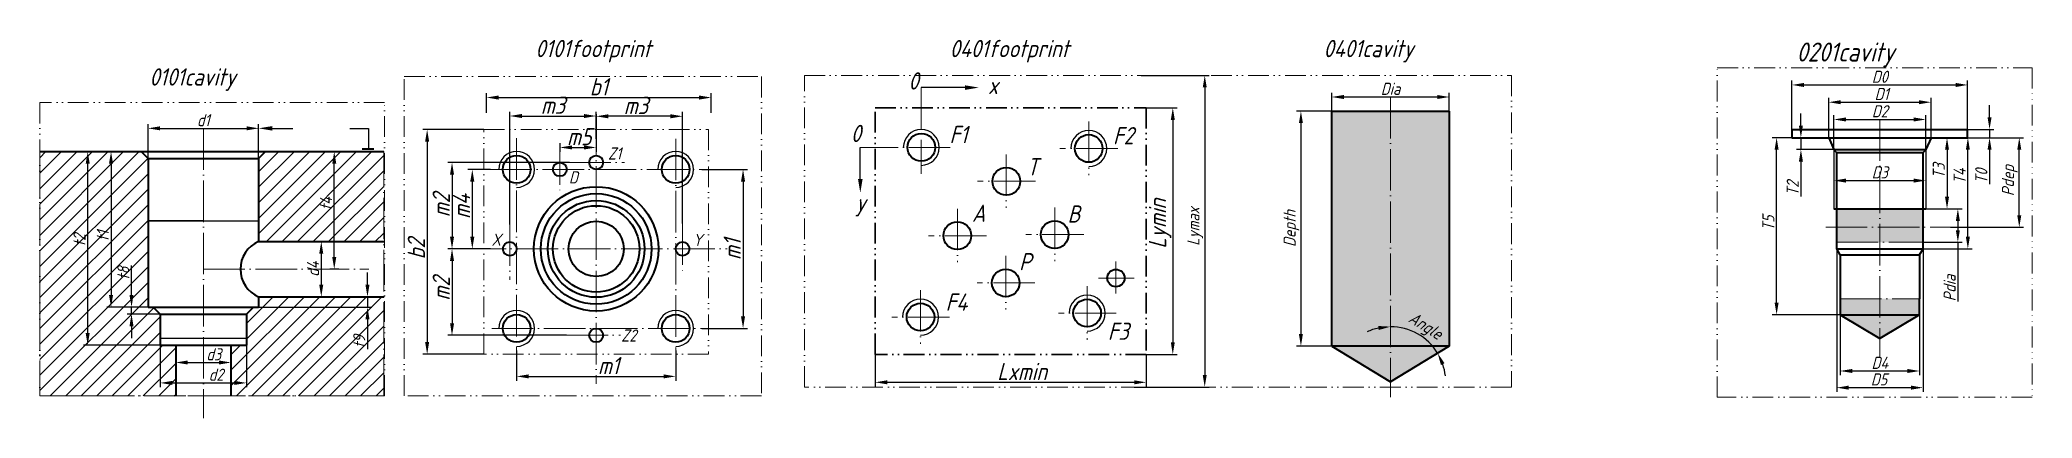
# Model space of a CAD drawing. Header units: millimetres. Extents: x -250 to 15572, y -1077 to 1720.
# Drawn here: x 7643 to 8220, y 1610 to 1720 of the extents above; entities that cross this region are included whole.
import ezdxf
from ezdxf import colors
from ezdxf.entities.mleader import LeaderData, LeaderLine
from ezdxf.math import Vec2, Vec3

# ---------------------------------------------------------------- set-up
doc = ezdxf.new("R2010")
doc.units = ezdxf.units.MM
doc.header["$LTSCALE"] = 0.5
doc.header["$PDSIZE"] = 500
doc.linetypes.add('ACAD_ISO04W100', pattern=[30, 24, -3, 0, -3])
doc.linetypes.add('ACAD_ISO12W100', pattern=[21, 12, -3, 0, -3, 0, -3])
doc.layers.get('0').update_dxf_attribs({"lineweight": 40})
for name, color, linetype, lineweight in [('L螺纹线', 3, 'Continuous', 30), ('双点划线', 7, 'ACAD_ISO12W100', 9), ('注释', 7, 'Continuous', 25), ('注释线', 6, 'Continuous', 25), ('点画线', 7, 'ACAD_ISO04W100', 20), ('粗双点画线', 7, 'ACAD_ISO12W100', 35), ('细实线', 1, 'Continuous', 25)]:
    doc.layers.add(name, color=color, linetype=linetype, lineweight=lineweight)
doc.layers.add('阴影线', color=7, linetype='Continuous')
doc.styles.get("Standard").update_dxf_attribs({"font": 'gbeitc.shx', "height": 3.5, "bigfont": 'gbcbig.shx'})
doc.dimstyles.new('tongji', dxfattribs={"dimtxt": 3.5, "dimasz": 3.5, "dimexe": 1.25, "dimexo": 0, "dimtad": 1, "dimdec": 0, "dimlfac": 2.5, "dimdsep": 46, "dimtxsty": 'Standard', "dimcen": 2.5, "dimazin": 0, "dimtfac": 1, "dimtdec": 0, "dimtmove": 0, "dimatfit": 3, "dimldrblk": 'DOTSMALL', "dimfxl": 1, "dimarcsym": 0})

msp = doc.modelspace()

# ---------------------------------------------------------------- texts
at = {"layer": '注释', "attachment_point": 1}
for s, width, gutter_width, heights, insert, char_height in [('0', 5.3173, 25, [0], (7894.66, 1710.38), 5), ('x', 5.3173, 25, [0], (7917.66, 1709.06), 5), ('0', 5.3173, 25, [0], (7877.99, 1695.18), 5), ('F1', 7.5909, 25, [5], (7906.53, 1694.87), 5), ('F2', 7.5909, 25, [5], (7953.82, 1694.53), 5), ('Z1', 3.3188, 17.5, [0], (7807.72, 1688.63), 3.5), ('T', 7.5909, 25, [5], (7928.84, 1685.52), 5), ('D', 3.3188, 17.5, [0], (7796.42, 1681.72), 3.5), ('y', 5.3173, 25, [0], (7879.42, 1675.19), 5), ('A', 7.5909, 25, [5], (7913.02, 1672.1), 5), ('B', 7.5909, 25, [5], (7940.67, 1671.87), 5), ('X', 3.3188, 17.5, [0], (7774.05, 1663.71), 3.5), ('Y', 3.3188, 17.5, [0], (7832.29, 1663.61), 3.5), ('P', 7.5909, 25, [5], (7926.65, 1658.08), 5), ('F4', 7.5909, 25, [5], (7905.4, 1646.39), 5), ('F3', 7.5909, 25, [5], (7952.32, 1637.96), 5), ('Z2', 3.3188, 17.5, [0], (7811.55, 1635.97), 3.5)]:
    msp.add_mtext_dynamic_manual_height_columns(s, width=width, gutter_width=gutter_width, heights=heights, dxfattribs=dict(at, insert=insert, char_height=char_height))
at = {"layer": '点画线', "attachment_point": 1}
for s, insert, char_height in [('0101footprint', (7786.73, 1719.74), 5), ('0401footprint', (7906.6, 1719.74), 5), ('0401cavity', (8014.73, 1719.74), 5), ('0201cavity', (8151.57, 1718.99), 5.5), ('0101cavity', (7675.09, 1711.52), 5)]:
    msp.add_mtext_dynamic_manual_height_columns(s, width=37.3758, gutter_width=25, heights=[0], dxfattribs=dict(at, insert=insert, char_height=char_height))

# ---------------------------------------------------------------- blocks, each defined once
blk = doc.blocks.new('*D65')
at = {"layer": 'Defpoints', "color": 0, "transparency": 16777216}
for p in [(7706.67, 1694.16), (7674.67, 1685.42), (7706.67, 1685.42)]:
    blk.add_point(p, dxfattribs=at)
at = {"layer": '细实线', "color": 0, "lineweight": -2, "transparency": 16777216}
for p, q in [((7674.67, 1685.42), (7674.67, 1695.41)), ((7706.67, 1685.42), (7706.67, 1695.41)), ((7678.17, 1694.16), (7703.17, 1694.16))]:
    blk.add_line(p, q, dxfattribs=at)
at = {"layer": '细实线', "color": 0, "transparency": 16777216}
for points in [[(7678.17, 1694.74), (7678.17, 1693.57), (7674.67, 1694.16)], [(7703.17, 1694.74), (7703.17, 1693.57), (7706.67, 1694.16)]]:
    blk.add_solid(points, dxfattribs=at)
at = {"layer": '细实线', "color": 0, "transparency": 16777216, "insert": (7690.67, 1696.53), "char_height": 3.5, "attachment_point": 5}
blk.add_mtext('d1', dxfattribs=at)
blk = doc.blocks.new('_DotSmall')
at = {"color": 0, "linetype": 'ByBlock', "const_width": 0.5}
blk.add_lwpolyline([(-0.0625, 0, 1), (0.0625, 0, 1)], format="xyb", close=True, dxfattribs=at)
blk = doc.blocks.new('*D66')
at = {"layer": 'Defpoints', "color": 0, "transparency": 16777216}
for p in [(7698.67, 1626.41), (7682.67, 1624.1), (7698.67, 1624.1)]:
    blk.add_point(p, dxfattribs=at)
at = {"layer": '细实线', "color": 0, "lineweight": -2, "transparency": 16777216}
for p, q in [((7682.67, 1624.1), (7682.67, 1627.66)), ((7686.17, 1626.41), (7695.17, 1626.41)), ((7698.67, 1624.1), (7698.67, 1627.66))]:
    blk.add_line(p, q, dxfattribs=at)
at = {"layer": '细实线', "color": 0, "transparency": 16777216}
for points in [[(7686.17, 1627), (7686.17, 1625.83), (7682.67, 1626.41)], [(7695.17, 1627), (7695.17, 1625.83), (7698.67, 1626.41)]]:
    blk.add_solid(points, dxfattribs=at)
at = {"layer": '细实线', "color": 0, "transparency": 16777216, "insert": (7693.69, 1628.79), "char_height": 3.5, "attachment_point": 5}
blk.add_mtext('d3', dxfattribs=at)
blk = doc.blocks.new('*D67')
at = {"layer": 'Defpoints', "color": 0, "transparency": 16777216}
for p in [(7678.17, 1635.92), (7703.17, 1635.92), (7703.17, 1620.51)]:
    blk.add_point(p, dxfattribs=at)
at = {"layer": '细实线', "color": 0, "lineweight": -2, "transparency": 16777216}
for p, q in [((7678.17, 1635.92), (7678.17, 1619.26)), ((7703.17, 1635.92), (7703.17, 1619.26)), ((7681.67, 1620.51), (7699.67, 1620.51))]:
    blk.add_line(p, q, dxfattribs=at)
at = {"layer": '细实线', "color": 0, "transparency": 16777216}
for points in [[(7681.67, 1621.1), (7681.67, 1619.93), (7678.17, 1620.51)], [(7699.67, 1621.1), (7699.67, 1619.93), (7703.17, 1620.51)]]:
    blk.add_solid(points, dxfattribs=at)
at = {"layer": '细实线', "color": 0, "transparency": 16777216, "insert": (7694.34, 1622.89), "char_height": 3.5, "attachment_point": 5}
blk.add_mtext('d2', dxfattribs=at)
blk = doc.blocks.new('*D68')
at = {"layer": 'Defpoints', "color": 0, "transparency": 16777216}
for p in [(7657.22, 1687.42), (7678.17, 1687.42), (7678.17, 1631.42)]:
    blk.add_point(p, dxfattribs=at)
at = {"layer": '细实线', "color": 0, "lineweight": -2, "transparency": 16777216}
for p, q in [((7678.17, 1687.42), (7655.97, 1687.42)), ((7657.22, 1634.92), (7657.22, 1683.92)), ((7678.17, 1631.42), (7655.97, 1631.42))]:
    blk.add_line(p, q, dxfattribs=at)
at = {"layer": '细实线', "color": 0, "transparency": 16777216}
for points in [[(7656.64, 1683.92), (7657.8, 1683.92), (7657.22, 1687.42)], [(7656.64, 1634.92), (7657.8, 1634.92), (7657.22, 1631.42)]]:
    blk.add_solid(points, dxfattribs=at)
at = {"layer": '细实线', "color": 0, "transparency": 16777216, "insert": (7654.84, 1661.85), "char_height": 3.5, "attachment_point": 5, "rotation": 90}
blk.add_mtext('t2', dxfattribs=at)
blk = doc.blocks.new('*D69')
at = {"layer": 'Defpoints', "color": 0, "transparency": 16777216}
for p in [(7663.53, 1687.42), (7663.97, 1642.42), (7674.67, 1642.42)]:
    blk.add_point(p, dxfattribs=at)
at = {"layer": '细实线', "color": 0, "lineweight": -2, "transparency": 16777216}
for p, q in [((7663.53, 1687.42), (7665.22, 1687.42)), ((7663.97, 1683.92), (7663.97, 1645.92)), ((7674.67, 1642.42), (7662.72, 1642.42))]:
    blk.add_line(p, q, dxfattribs=at)
at = {"layer": '细实线', "color": 0, "transparency": 16777216}
for points in [[(7663.38, 1683.92), (7664.55, 1683.92), (7663.97, 1687.42)], [(7663.38, 1645.92), (7664.55, 1645.92), (7663.97, 1642.42)]]:
    blk.add_solid(points, dxfattribs=at)
at = {"layer": '细实线', "color": 0, "transparency": 16777216, "insert": (7661.59, 1663.06), "char_height": 3.5, "attachment_point": 5, "rotation": 90}
blk.add_mtext('t1', dxfattribs=at)
blk = doc.blocks.new('*D70')
at = {"layer": 'Defpoints', "color": 0, "transparency": 16777216}
for p in [(7669.89, 1642.42), (7678.17, 1642.42), (7678.17, 1640.42)]:
    blk.add_point(p, dxfattribs=at)
at = {"layer": '细实线', "color": 0, "lineweight": -2, "transparency": 16777216}
for p, q in [((7669.89, 1645.92), (7669.89, 1654.47)), ((7678.17, 1642.42), (7668.64, 1642.42)), ((7678.17, 1640.42), (7668.64, 1640.42)), ((7669.89, 1640.42), (7669.89, 1642.42)), ((7669.89, 1636.92), (7669.89, 1633.42))]:
    blk.add_line(p, q, dxfattribs=at)
at = {"layer": '细实线', "color": 0, "transparency": 16777216}
for points in [[(7669.31, 1645.92), (7670.47, 1645.92), (7669.89, 1642.42)], [(7669.31, 1636.92), (7670.47, 1636.92), (7669.89, 1640.42)]]:
    blk.add_solid(points, dxfattribs=at)
at = {"layer": '细实线', "color": 0, "transparency": 16777216, "insert": (7667.51, 1652.28), "char_height": 3.5, "attachment_point": 5, "rotation": 90}
blk.add_mtext('t8', dxfattribs=at)
blk = doc.blocks.new('*D71')
at = {"layer": 'Defpoints', "color": 0, "transparency": 16777216}
for p in [(7724.76, 1661.42), (7724.76, 1645.42), (7724.79, 1645.42)]:
    blk.add_point(p, dxfattribs=at)
at = {"layer": '细实线', "color": 0, "lineweight": -2, "transparency": 16777216}
for p, q in [((7724.76, 1661.42), (7726.04, 1661.42)), ((7724.79, 1657.92), (7724.79, 1648.92)), ((7724.76, 1645.42), (7726.04, 1645.42))]:
    blk.add_line(p, q, dxfattribs=at)
at = {"layer": '细实线', "color": 0, "transparency": 16777216}
for points in [[(7724.2, 1657.92), (7725.37, 1657.92), (7724.79, 1661.42)], [(7724.2, 1648.92), (7725.37, 1648.92), (7724.79, 1645.42)]]:
    blk.add_solid(points, dxfattribs=at)
at = {"layer": '细实线', "color": 0, "transparency": 16777216, "insert": (7722.41, 1653.42), "char_height": 3.5, "attachment_point": 5, "rotation": 90}
blk.add_mtext('d4', dxfattribs=at)
blk = doc.blocks.new('*D72')
at = {"layer": 'Defpoints', "color": 0, "transparency": 16777216}
for p in [(7728.54, 1687.42), (7729.89, 1687.42), (7729.89, 1653.42)]:
    blk.add_point(p, dxfattribs=at)
at = {"layer": '细实线', "color": 0, "lineweight": -2, "transparency": 16777216}
for p, q in [((7729.89, 1687.42), (7727.29, 1687.42)), ((7728.54, 1656.92), (7728.54, 1683.92)), ((7729.89, 1653.42), (7727.29, 1653.42))]:
    blk.add_line(p, q, dxfattribs=at)
at = {"layer": '细实线', "color": 0, "transparency": 16777216}
for points in [[(7727.96, 1683.92), (7729.13, 1683.92), (7728.54, 1687.42)], [(7727.96, 1656.92), (7729.13, 1656.92), (7728.54, 1653.42)]]:
    blk.add_solid(points, dxfattribs=at)
at = {"layer": '细实线', "color": 0, "transparency": 16777216, "insert": (7726.17, 1672.38), "char_height": 3.5, "attachment_point": 5, "rotation": 90}
blk.add_mtext('t4', dxfattribs=at)
blk = doc.blocks.new('*D73')
at = {"layer": 'Defpoints', "color": 0, "transparency": 16777216}
for p in [(7742.84, 1645.42), (7706.67, 1642.42), (7738.15, 1642.42)]:
    blk.add_point(p, dxfattribs=at)
at = {"layer": '细实线', "color": 0, "lineweight": -2, "transparency": 16777216}
for p, q in [((7738.15, 1648.92), (7738.15, 1652.42)), ((7742.84, 1645.42), (7736.9, 1645.42)), ((7738.15, 1645.42), (7738.15, 1642.42)), ((7706.67, 1642.42), (7739.4, 1642.42)), ((7738.15, 1638.92), (7738.15, 1630.27))]:
    blk.add_line(p, q, dxfattribs=at)
at = {"layer": '细实线', "color": 0, "transparency": 16777216}
for points in [[(7737.56, 1648.92), (7738.73, 1648.92), (7738.15, 1645.42)], [(7737.56, 1638.92), (7738.73, 1638.92), (7738.15, 1642.42)]]:
    blk.add_solid(points, dxfattribs=at)
at = {"layer": '细实线', "color": 0, "transparency": 16777216, "insert": (7735.77, 1632.5), "char_height": 3.5, "attachment_point": 5, "rotation": 90}
blk.add_mtext('t9', dxfattribs=at)
blk = doc.blocks.new('*D74')
at = {"layer": 'Defpoints', "color": 0, "transparency": 16777216}
for p in [(7837.59, 1703.07), (7772.59, 1698.68), (7837.59, 1698.68)]:
    blk.add_point(p, dxfattribs=at)
at = {"layer": '细实线', "color": 0, "lineweight": -2, "transparency": 16777216}
for p, q in [((7772.59, 1698.68), (7772.59, 1704.32)), ((7776.09, 1703.07), (7834.09, 1703.07)), ((7837.59, 1698.68), (7837.59, 1704.32))]:
    blk.add_line(p, q, dxfattribs=at)
at = {"layer": '细实线', "color": 0, "transparency": 16777216}
for points in [[(7776.09, 1703.65), (7776.09, 1702.48), (7772.59, 1703.07)], [(7834.09, 1703.65), (7834.09, 1702.48), (7837.59, 1703.07)]]:
    blk.add_solid(points, dxfattribs=at)
at = {"layer": '细实线', "color": 0, "transparency": 16777216, "insert": (7805.09, 1706.19), "char_height": 5, "attachment_point": 5}
blk.add_mtext('b1', dxfattribs=at)
blk = doc.blocks.new('*D75')
at = {"layer": 'Defpoints', "color": 0, "transparency": 16777216}
for p in [(7771.81, 1693.82), (7755.42, 1628.82), (7771.81, 1628.82)]:
    blk.add_point(p, dxfattribs=at)
at = {"layer": '细实线', "color": 0, "lineweight": -2, "transparency": 16777216}
for p, q in [((7771.81, 1693.82), (7754.17, 1693.82)), ((7755.42, 1690.32), (7755.42, 1632.32)), ((7771.81, 1628.82), (7754.17, 1628.82))]:
    blk.add_line(p, q, dxfattribs=at)
at = {"layer": '细实线', "color": 0, "transparency": 16777216}
for points in [[(7754.83, 1690.32), (7756, 1690.32), (7755.42, 1693.82)], [(7754.83, 1632.32), (7756, 1632.32), (7755.42, 1628.82)]]:
    blk.add_solid(points, dxfattribs=at)
at = {"layer": '细实线', "color": 0, "transparency": 16777216, "insert": (7752.29, 1659.28), "char_height": 5, "attachment_point": 5, "rotation": 90}
blk.add_mtext('b2', dxfattribs=at)
blk = doc.blocks.new('*D76')
at = {"layer": 'Defpoints', "color": 0, "transparency": 16777216}
for p in [(7796.6, 1684.28), (7762.61, 1659.28), (7773.71, 1659.28)]:
    blk.add_point(p, dxfattribs=at)
at = {"layer": '细实线', "color": 0, "lineweight": -2, "transparency": 16777216}
for p, q in [((7796.6, 1684.28), (7761.36, 1684.28)), ((7762.61, 1680.78), (7762.61, 1662.78)), ((7773.71, 1659.28), (7761.36, 1659.28))]:
    blk.add_line(p, q, dxfattribs=at)
at = {"layer": '细实线', "color": 0, "transparency": 16777216}
for points in [[(7762.03, 1680.78), (7763.2, 1680.78), (7762.61, 1684.28)], [(7762.03, 1662.78), (7763.2, 1662.78), (7762.61, 1659.28)]]:
    blk.add_solid(points, dxfattribs=at)
at = {"layer": '细实线', "color": 0, "transparency": 16777216, "insert": (7759.49, 1671.91), "char_height": 5, "attachment_point": 5, "rotation": 90}
blk.add_mtext('m2', dxfattribs=at)
blk = doc.blocks.new('*D77')
at = {"layer": 'Defpoints', "color": 0, "transparency": 16777216}
for p in [(7771.81, 1659.28), (7762.61, 1634.28), (7795.74, 1634.28)]:
    blk.add_point(p, dxfattribs=at)
at = {"layer": '细实线', "color": 0, "lineweight": -2, "transparency": 16777216}
for p, q in [((7771.81, 1659.28), (7761.36, 1659.28)), ((7762.61, 1655.78), (7762.61, 1637.78)), ((7795.74, 1634.28), (7761.36, 1634.28))]:
    blk.add_line(p, q, dxfattribs=at)
at = {"layer": '细实线', "color": 0, "transparency": 16777216}
for points in [[(7762.03, 1655.78), (7763.2, 1655.78), (7762.61, 1659.28)], [(7762.03, 1637.78), (7763.2, 1637.78), (7762.61, 1634.28)]]:
    blk.add_solid(points, dxfattribs=at)
at = {"layer": '细实线', "color": 0, "transparency": 16777216, "insert": (7759.49, 1647.78), "char_height": 5, "attachment_point": 5, "rotation": 90}
blk.add_mtext('m2', dxfattribs=at)
blk = doc.blocks.new('*D78')
at = {"layer": 'Defpoints', "color": 0, "transparency": 16777216}
for p in [(7773.71, 1682.28), (7768.48, 1659.28), (7773.71, 1659.28)]:
    blk.add_point(p, dxfattribs=at)
at = {"layer": '细实线', "color": 0, "lineweight": -2, "transparency": 16777216}
for p, q in [((7773.71, 1682.28), (7767.23, 1682.28)), ((7768.48, 1678.78), (7768.48, 1662.78)), ((7773.71, 1659.28), (7767.23, 1659.28))]:
    blk.add_line(p, q, dxfattribs=at)
at = {"layer": '细实线', "color": 0, "transparency": 16777216}
for points in [[(7767.89, 1678.78), (7769.06, 1678.78), (7768.48, 1682.28)], [(7767.89, 1662.78), (7769.06, 1662.78), (7768.48, 1659.28)]]:
    blk.add_solid(points, dxfattribs=at)
at = {"layer": '细实线', "color": 0, "transparency": 16777216, "insert": (7765.35, 1671.56), "char_height": 5, "attachment_point": 5, "rotation": 90}
blk.add_mtext('m4', dxfattribs=at)
blk = doc.blocks.new('*D79')
at = {"layer": 'Defpoints', "color": 0, "transparency": 16777216}
for p in [(7834.84, 1682.28), (7834.92, 1636.28), (7846.8, 1636.28)]:
    blk.add_point(p, dxfattribs=at)
at = {"layer": '细实线', "color": 0, "lineweight": -2, "transparency": 16777216}
for p, q in [((7834.84, 1682.28), (7848.05, 1682.28)), ((7846.8, 1678.78), (7846.8, 1639.78)), ((7834.92, 1636.28), (7848.05, 1636.28))]:
    blk.add_line(p, q, dxfattribs=at)
at = {"layer": '细实线', "color": 0, "transparency": 16777216}
for points in [[(7846.21, 1678.78), (7847.38, 1678.78), (7846.8, 1682.28)], [(7846.21, 1639.78), (7847.38, 1639.78), (7846.8, 1636.28)]]:
    blk.add_solid(points, dxfattribs=at)
at = {"layer": '细实线', "color": 0, "transparency": 16777216, "insert": (7843.67, 1659.13), "char_height": 5, "attachment_point": 5, "rotation": 90}
blk.add_mtext('m1', dxfattribs=at)
blk = doc.blocks.new('*D80')
at = {"layer": 'Defpoints', "color": 0, "transparency": 16777216}
for p in [(7804.31, 1698.28), (7793.81, 1689.84), (7804.31, 1688.63)]:
    blk.add_point(p, dxfattribs=at)
at = {"layer": '细实线', "color": 0, "lineweight": -2, "transparency": 16777216}
for p, q in [((7804.31, 1698.28), (7804.31, 1687.38)), ((7793.81, 1689.84), (7793.81, 1687.38)), ((7797.31, 1688.63), (7800.81, 1688.63))]:
    blk.add_line(p, q, dxfattribs=at)
at = {"layer": '细实线', "color": 0, "transparency": 16777216}
for points in [[(7797.31, 1689.21), (7797.31, 1688.05), (7793.81, 1688.63)], [(7800.81, 1689.21), (7800.81, 1688.05), (7804.31, 1688.63)]]:
    blk.add_solid(points, dxfattribs=at)
at = {"layer": '细实线', "color": 0, "transparency": 16777216, "insert": (7799.43, 1691.75), "char_height": 5, "attachment_point": 5}
blk.add_mtext('m5', dxfattribs=at)
blk = doc.blocks.new('*D81')
at = {"layer": 'Defpoints', "color": 0, "transparency": 16777216}
for p in [(7804.31, 1697.73), (7804.31, 1691.36), (7779.31, 1666.36)]:
    blk.add_point(p, dxfattribs=at)
at = {"layer": '细实线', "color": 0, "lineweight": -2, "transparency": 16777216}
for p, q in [((7779.31, 1666.36), (7779.31, 1698.98)), ((7782.81, 1697.73), (7800.81, 1697.73)), ((7804.31, 1691.36), (7804.31, 1698.98))]:
    blk.add_line(p, q, dxfattribs=at)
at = {"layer": '细实线', "color": 0, "transparency": 16777216}
for points in [[(7782.81, 1698.31), (7782.81, 1697.14), (7779.31, 1697.73)], [(7800.81, 1698.31), (7800.81, 1697.14), (7804.31, 1697.73)]]:
    blk.add_solid(points, dxfattribs=at)
at = {"layer": '细实线', "color": 0, "transparency": 16777216, "insert": (7791.81, 1700.85), "char_height": 5, "attachment_point": 5}
blk.add_mtext('m3', dxfattribs=at)
blk = doc.blocks.new('*D82')
at = {"layer": 'Defpoints', "color": 0, "transparency": 16777216}
for p in [(7804.31, 1697.65), (7804.31, 1691.16), (7829.31, 1666.66)]:
    blk.add_point(p, dxfattribs=at)
at = {"layer": '细实线', "color": 0, "lineweight": -2, "transparency": 16777216}
for p, q in [((7804.31, 1691.16), (7804.31, 1698.9)), ((7825.81, 1697.65), (7807.81, 1697.65)), ((7829.31, 1666.66), (7829.31, 1698.9))]:
    blk.add_line(p, q, dxfattribs=at)
at = {"layer": '细实线', "color": 0, "transparency": 16777216}
for points in [[(7807.81, 1698.23), (7807.81, 1697.06), (7804.31, 1697.65)], [(7825.81, 1698.23), (7825.81, 1697.06), (7829.31, 1697.65)]]:
    blk.add_solid(points, dxfattribs=at)
at = {"layer": '细实线', "color": 0, "transparency": 16777216, "insert": (7815.81, 1700.77), "char_height": 5, "attachment_point": 5}
blk.add_mtext('m3', dxfattribs=at)
blk = doc.blocks.new('*D83')
at = {"layer": 'Defpoints', "color": 0, "transparency": 16777216}
for p in [(7781.31, 1629.9), (7827.31, 1629.9), (7827.31, 1622.4)]:
    blk.add_point(p, dxfattribs=at)
at = {"layer": '细实线', "color": 0, "lineweight": -2, "transparency": 16777216}
for p, q in [((7781.31, 1629.9), (7781.31, 1621.15)), ((7827.31, 1629.9), (7827.31, 1621.15)), ((7784.81, 1622.4), (7823.81, 1622.4))]:
    blk.add_line(p, q, dxfattribs=at)
at = {"layer": '细实线', "color": 0, "transparency": 16777216}
for points in [[(7784.81, 1622.99), (7784.81, 1621.82), (7781.31, 1622.4)], [(7823.81, 1622.99), (7823.81, 1621.82), (7827.31, 1622.4)]]:
    blk.add_solid(points, dxfattribs=at)
at = {"layer": '细实线', "color": 0, "transparency": 16777216, "insert": (7807.89, 1625.53), "char_height": 5, "attachment_point": 5}
blk.add_mtext('m1', dxfattribs=at)
blk = doc.blocks.new('*D85')
at = {"layer": 'Defpoints', "color": 0, "transparency": 16777216}
for p in [(7963.45, 1700.12), (7963.45, 1628.77), (7971.12, 1628.77)]:
    blk.add_point(p, dxfattribs=at)
at = {"layer": '细实线', "color": 0, "lineweight": -2, "transparency": 16777216}
for p, q in [((7963.45, 1700.12), (7972.37, 1700.12)), ((7971.12, 1696.62), (7971.12, 1632.27)), ((7963.45, 1628.77), (7972.37, 1628.77))]:
    blk.add_line(p, q, dxfattribs=at)
at = {"layer": '细实线', "color": 0, "transparency": 16777216}
for points in [[(7970.54, 1696.62), (7971.7, 1696.62), (7971.12, 1700.12)], [(7970.54, 1632.27), (7971.7, 1632.27), (7971.12, 1628.77)]]:
    blk.add_solid(points, dxfattribs=at)
at = {"layer": '细实线', "color": 0, "transparency": 16777216, "insert": (7967.47, 1666.56), "char_height": 5, "attachment_point": 5, "rotation": 90}
blk.add_mtext('Lymin', dxfattribs=at)
blk = doc.blocks.new('*D86')
at = {"layer": 'Defpoints', "color": 0, "transparency": 16777216}
for p in [(7962, 1709.48), (7959.95, 1619.32), (7980.36, 1619.32)]:
    blk.add_point(p, dxfattribs=at)
at = {"layer": '细实线', "color": 0, "lineweight": -2, "transparency": 16777216}
for p, q in [((7962, 1709.48), (7981.61, 1709.48)), ((7980.36, 1705.98), (7980.36, 1622.82)), ((7959.95, 1619.32), (7981.61, 1619.32))]:
    blk.add_line(p, q, dxfattribs=at)
at = {"layer": '细实线', "color": 0, "transparency": 16777216}
for points in [[(7979.78, 1705.98), (7980.94, 1705.98), (7980.36, 1709.48)], [(7979.78, 1622.82), (7980.94, 1622.82), (7980.36, 1619.32)]]:
    blk.add_solid(points, dxfattribs=at)
at = {"layer": '细实线', "color": 0, "transparency": 16777216, "insert": (7977.62, 1665.73), "char_height": 3.5, "attachment_point": 5, "rotation": 90}
blk.add_mtext('Lymax', dxfattribs=at)
blk = doc.blocks.new('*D87')
at = {"layer": 'Defpoints', "color": 0, "transparency": 16777216}
for p in [(7885, 1628.77), (7963.45, 1628.77), (7963.45, 1620.69)]:
    blk.add_point(p, dxfattribs=at)
at = {"layer": '细实线', "color": 0, "lineweight": -2, "transparency": 16777216}
for p, q in [((7885, 1628.77), (7885, 1619.44)), ((7963.45, 1628.77), (7963.45, 1619.44)), ((7888.5, 1620.69), (7959.95, 1620.69))]:
    blk.add_line(p, q, dxfattribs=at)
at = {"layer": '细实线', "color": 0, "transparency": 16777216}
for points in [[(7888.5, 1621.27), (7888.5, 1620.1), (7885, 1620.69)], [(7959.95, 1621.27), (7959.95, 1620.1), (7963.45, 1620.69)]]:
    blk.add_solid(points, dxfattribs=at)
at = {"layer": '细实线', "color": 0, "transparency": 16777216, "insert": (7927.53, 1623.81), "char_height": 5, "attachment_point": 5}
blk.add_mtext('Lxmin', dxfattribs=at)
blk = doc.blocks.new('*D88')
at = {"layer": 'Defpoints', "color": 0, "transparency": 16777216}
for p in [(8017.1, 1699.17), (8008.18, 1631.17), (8017.1, 1631.17)]:
    blk.add_point(p, dxfattribs=at)
at = {"layer": '细实线', "color": 0, "lineweight": -2, "transparency": 16777216}
for p, q in [((8017.1, 1699.17), (8006.93, 1699.17)), ((8008.18, 1695.67), (8008.18, 1634.67)), ((8017.1, 1631.17), (8006.93, 1631.17))]:
    blk.add_line(p, q, dxfattribs=at)
at = {"layer": '细实线', "color": 0, "transparency": 16777216}
for points in [[(8007.6, 1695.67), (8008.76, 1695.67), (8008.18, 1699.17)], [(8007.6, 1634.67), (8008.76, 1634.67), (8008.18, 1631.17)]]:
    blk.add_solid(points, dxfattribs=at)
at = {"layer": '细实线', "color": 0, "transparency": 16777216, "insert": (8005.44, 1665.17), "char_height": 3.5, "attachment_point": 5, "rotation": 90}
blk.add_mtext('Depth', dxfattribs=at)
blk = doc.blocks.new('*D89')
at = {"layer": 'Defpoints', "color": 0, "transparency": 16777216}
for p in [(8051.1, 1703.23), (8017.1, 1699.17), (8051.1, 1699.17)]:
    blk.add_point(p, dxfattribs=at)
at = {"layer": '细实线', "color": 0, "lineweight": -2, "transparency": 16777216}
for p, q in [((8017.1, 1699.17), (8017.1, 1704.48)), ((8020.6, 1703.23), (8047.6, 1703.23)), ((8051.1, 1699.17), (8051.1, 1704.48))]:
    blk.add_line(p, q, dxfattribs=at)
at = {"layer": '细实线', "color": 0, "transparency": 16777216}
for points in [[(8020.6, 1703.81), (8020.6, 1702.64), (8017.1, 1703.23)], [(8047.6, 1703.81), (8047.6, 1702.64), (8051.1, 1703.23)]]:
    blk.add_solid(points, dxfattribs=at)
at = {"layer": '细实线', "color": 0, "transparency": 16777216, "insert": (8034.1, 1705.6), "char_height": 3.5, "attachment_point": 5}
blk.add_mtext('Dia', dxfattribs=at)
blk = doc.blocks.new('*D90')
at = {"layer": 'Defpoints', "color": 0, "transparency": 16777216}
for p in [(8034.1, 1703.23), (8039.44, 1635.86), (8051.1, 1631.17), (8034.1, 1620.83), (8034.1, 1616.36)]:
    blk.add_point(p, dxfattribs=at)
at = {"layer": '细实线', "color": 0, "lineweight": -2, "transparency": 16777216}
for start, end in [(102.5974, 115.19479), (31.29996, 90), (6.10517, 18.70256)]:
    blk.add_arc((8034.1, 1620.83), 15.95, start, end, dxfattribs=at)
at = {"layer": '细实线', "color": 0, "transparency": 16777216}
for points in [[(8030.56, 1636.98), (8030.69, 1635.82), (8034.1, 1636.78)], [(8048.68, 1625.7), (8049.74, 1626.19), (8047.73, 1629.12)]]:
    blk.add_solid(points, dxfattribs=at)
at = {"layer": '细实线', "color": 0, "transparency": 16777216, "insert": (8044.06, 1636.64), "char_height": 3.5, "attachment_point": 5, "rotation": 327.79937}
blk.add_mtext('Angle', dxfattribs=at)
blk = doc.blocks.new('*D91')
at = {"layer": 'Defpoints', "color": 0, "transparency": 16777216}
for p in [(8201.06, 1706.71), (8150.24, 1693.87), (8201.06, 1693.87)]:
    blk.add_point(p, dxfattribs=at)
at = {"layer": '细实线', "color": 0, "lineweight": -2, "transparency": 16777216}
for p, q in [((8150.24, 1693.87), (8150.24, 1707.96)), ((8153.74, 1706.71), (8197.56, 1706.71)), ((8201.06, 1693.87), (8201.06, 1707.96))]:
    blk.add_line(p, q, dxfattribs=at)
at = {"layer": '细实线', "color": 0, "transparency": 16777216}
for points in [[(8153.74, 1707.29), (8153.74, 1706.12), (8150.24, 1706.71)], [(8197.56, 1707.29), (8197.56, 1706.12), (8201.06, 1706.71)]]:
    blk.add_solid(points, dxfattribs=at)
at = {"layer": '细实线', "color": 0, "transparency": 16777216, "insert": (8175.65, 1709.08), "char_height": 3.5, "attachment_point": 5}
blk.add_mtext('D0', dxfattribs=at)
blk = doc.blocks.new('*D93')
at = {"layer": 'Defpoints', "color": 0, "transparency": 16777216}
for p in [(8164.16, 1640.24), (8187.15, 1640.24), (8187.15, 1623.96)]:
    blk.add_point(p, dxfattribs=at)
at = {"layer": '细实线', "color": 0, "lineweight": -2, "transparency": 16777216}
for p, q in [((8164.16, 1640.24), (8164.16, 1622.71)), ((8187.15, 1640.24), (8187.15, 1622.71)), ((8167.66, 1623.96), (8183.65, 1623.96))]:
    blk.add_line(p, q, dxfattribs=at)
at = {"layer": '细实线', "color": 0, "transparency": 16777216}
for points in [[(8167.66, 1624.54), (8167.66, 1623.38), (8164.16, 1623.96)], [(8183.65, 1624.54), (8183.65, 1623.38), (8187.15, 1623.96)]]:
    blk.add_solid(points, dxfattribs=at)
at = {"layer": '细实线', "color": 0, "transparency": 16777216, "insert": (8175.65, 1626.33), "char_height": 3.5, "attachment_point": 5}
blk.add_mtext('D4', dxfattribs=at)
blk = doc.blocks.new('*D95')
at = {"layer": 'Defpoints', "color": 0, "transparency": 16777216}
for p in [(8201.06, 1691.45), (8201.12, 1691.45), (8188.14, 1659.29)]:
    blk.add_point(p, dxfattribs=at)
at = {"layer": '细实线', "color": 0, "lineweight": -2, "transparency": 16777216}
for p, q in [((8201.06, 1691.45), (8202.37, 1691.45)), ((8201.12, 1662.79), (8201.12, 1687.95)), ((8188.14, 1659.29), (8202.37, 1659.29))]:
    blk.add_line(p, q, dxfattribs=at)
at = {"layer": '细实线', "color": 0, "transparency": 16777216}
for points in [[(8200.54, 1687.95), (8201.7, 1687.95), (8201.12, 1691.45)], [(8200.54, 1662.79), (8201.7, 1662.79), (8201.12, 1659.29)]]:
    blk.add_solid(points, dxfattribs=at)
at = {"layer": '细实线', "color": 0, "transparency": 16777216, "insert": (8198.75, 1680.28), "char_height": 3.5, "attachment_point": 5, "rotation": 90}
blk.add_mtext('T4', dxfattribs=at)
blk = doc.blocks.new('*D98')
at = {"layer": 'Defpoints', "color": 0, "transparency": 16777216}
for p in [(8201.06, 1693.87), (8201.06, 1691.45), (8207.39, 1691.45)]:
    blk.add_point(p, dxfattribs=at)
at = {"layer": '细实线', "color": 0, "lineweight": -2, "transparency": 16777216}
for p, q in [((8207.39, 1697.37), (8207.39, 1700.87)), ((8201.06, 1693.87), (8208.64, 1693.87)), ((8201.06, 1691.45), (8208.64, 1691.45)), ((8207.39, 1693.87), (8207.39, 1691.45)), ((8207.39, 1687.95), (8207.39, 1678.05))]:
    blk.add_line(p, q, dxfattribs=at)
at = {"layer": '细实线', "color": 0, "transparency": 16777216}
for points in [[(8206.81, 1697.37), (8207.97, 1697.37), (8207.39, 1693.87)], [(8206.81, 1687.95), (8207.97, 1687.95), (8207.39, 1691.45)]]:
    blk.add_solid(points, dxfattribs=at)
at = {"layer": '细实线', "color": 0, "transparency": 16777216, "insert": (8205.01, 1680.28), "char_height": 3.5, "attachment_point": 5, "rotation": 90}
blk.add_mtext('T0', dxfattribs=at)
blk = doc.blocks.new('*D99')
at = {"layer": 'Defpoints', "color": 0, "transparency": 16777216}
for p in [(8190.46, 1701.72), (8160.85, 1691.45), (8190.46, 1691.45)]:
    blk.add_point(p, dxfattribs=at)
at = {"layer": '细实线', "color": 0, "lineweight": -2, "transparency": 16777216}
for p, q in [((8160.85, 1691.45), (8160.85, 1702.97)), ((8164.35, 1701.72), (8186.96, 1701.72)), ((8190.46, 1691.45), (8190.46, 1702.97))]:
    blk.add_line(p, q, dxfattribs=at)
at = {"layer": '细实线', "color": 0, "transparency": 16777216}
for points in [[(8164.35, 1702.3), (8164.35, 1701.13), (8160.85, 1701.72)], [(8186.96, 1702.3), (8186.96, 1701.13), (8190.46, 1701.72)]]:
    blk.add_solid(points, dxfattribs=at)
at = {"layer": '细实线', "color": 0, "transparency": 16777216, "insert": (8176.18, 1704.09), "char_height": 3.5, "attachment_point": 5}
blk.add_mtext('D1', dxfattribs=at)
blk = doc.blocks.new('*D100')
at = {"layer": 'Defpoints', "color": 0, "transparency": 16777216}
for p in [(8163.17, 1659.29), (8188.14, 1659.29), (8188.14, 1619.14)]:
    blk.add_point(p, dxfattribs=at)
at = {"layer": '细实线', "color": 0, "lineweight": -2, "transparency": 16777216}
for p, q in [((8163.17, 1659.29), (8163.17, 1617.89)), ((8188.14, 1659.29), (8188.14, 1617.89)), ((8166.67, 1619.14), (8184.64, 1619.14))]:
    blk.add_line(p, q, dxfattribs=at)
at = {"layer": '细实线', "color": 0, "transparency": 16777216}
for points in [[(8166.67, 1619.73), (8166.67, 1618.56), (8163.17, 1619.14)], [(8184.64, 1619.73), (8184.64, 1618.56), (8188.14, 1619.14)]]:
    blk.add_solid(points, dxfattribs=at)
at = {"layer": '细实线', "color": 0, "transparency": 16777216, "insert": (8175.42, 1621.52), "char_height": 3.5, "attachment_point": 5}
blk.add_mtext('D5', dxfattribs=at)
blk = doc.blocks.new('*D102')
at = {"layer": 'Defpoints', "color": 0, "transparency": 16777216}
for p in [(8152.82, 1691.45), (8152.82, 1688.03), (8162.34, 1688.03)]:
    blk.add_point(p, dxfattribs=at)
at = {"layer": '细实线', "color": 0, "lineweight": -2, "transparency": 16777216}
for p, q in [((8152.82, 1694.95), (8152.82, 1698.45)), ((8152.82, 1691.45), (8151.57, 1691.45)), ((8152.82, 1691.45), (8152.82, 1688.03)), ((8162.34, 1688.03), (8151.57, 1688.03)), ((8152.82, 1684.53), (8152.82, 1674.47))]:
    blk.add_line(p, q, dxfattribs=at)
at = {"layer": '细实线', "color": 0, "transparency": 16777216}
for points in [[(8152.24, 1694.95), (8153.4, 1694.95), (8152.82, 1691.45)], [(8152.24, 1684.53), (8153.4, 1684.53), (8152.82, 1688.03)]]:
    blk.add_solid(points, dxfattribs=at)
at = {"layer": '细实线', "color": 0, "transparency": 16777216, "insert": (8150.45, 1676.78), "char_height": 3.5, "attachment_point": 5, "rotation": 90}
blk.add_mtext('T2', dxfattribs=at)
blk = doc.blocks.new('*D103')
at = {"layer": 'Defpoints', "color": 0, "transparency": 16777216}
for p in [(8190.46, 1691.45), (8188.96, 1670.88), (8195.09, 1670.88)]:
    blk.add_point(p, dxfattribs=at)
at = {"layer": '细实线', "color": 0, "lineweight": -2, "transparency": 16777216}
for p, q in [((8190.46, 1691.45), (8196.34, 1691.45)), ((8195.09, 1687.95), (8195.09, 1674.38)), ((8188.96, 1670.88), (8196.34, 1670.88))]:
    blk.add_line(p, q, dxfattribs=at)
at = {"layer": '细实线', "color": 0, "transparency": 16777216}
for points in [[(8194.51, 1687.95), (8195.67, 1687.95), (8195.09, 1691.45)], [(8194.51, 1674.38), (8195.67, 1674.38), (8195.09, 1670.88)]]:
    blk.add_solid(points, dxfattribs=at)
at = {"layer": '细实线', "color": 0, "transparency": 16777216, "insert": (8192.71, 1681.81), "char_height": 3.5, "attachment_point": 5, "rotation": 90}
blk.add_mtext('T3', dxfattribs=at)
blk = doc.blocks.new('*D104')
at = {"layer": 'Defpoints', "color": 0, "transparency": 16777216}
for p in [(8188.96, 1696.72), (8162.34, 1688.03), (8188.96, 1688.03)]:
    blk.add_point(p, dxfattribs=at)
at = {"layer": '细实线', "color": 0, "lineweight": -2, "transparency": 16777216}
for p, q in [((8162.34, 1688.03), (8162.34, 1697.97)), ((8165.84, 1696.72), (8185.46, 1696.72)), ((8188.96, 1688.03), (8188.96, 1697.97))]:
    blk.add_line(p, q, dxfattribs=at)
at = {"layer": '细实线', "color": 0, "transparency": 16777216}
for points in [[(8165.84, 1697.31), (8165.84, 1696.14), (8162.34, 1696.72)], [(8185.46, 1697.31), (8185.46, 1696.14), (8188.96, 1696.72)]]:
    blk.add_solid(points, dxfattribs=at)
at = {"layer": '细实线', "color": 0, "transparency": 16777216, "insert": (8175.65, 1699.1), "char_height": 3.5, "attachment_point": 5}
blk.add_mtext('D2', dxfattribs=at)
blk = doc.blocks.new('*D105')
at = {"layer": 'Defpoints', "color": 0, "transparency": 16777216}
for p in [(8162.34, 1679.46), (8188.96, 1679.46), (8188.96, 1679.05)]:
    blk.add_point(p, dxfattribs=at)
at = {"layer": '细实线', "color": 0, "lineweight": -2, "transparency": 16777216}
for p, q in [((8162.34, 1679.46), (8162.34, 1677.8)), ((8165.84, 1679.05), (8185.46, 1679.05)), ((8188.96, 1679.46), (8188.96, 1677.8))]:
    blk.add_line(p, q, dxfattribs=at)
at = {"layer": '细实线', "color": 0, "transparency": 16777216}
for points in [[(8165.84, 1679.63), (8165.84, 1678.46), (8162.34, 1679.05)], [(8185.46, 1679.63), (8185.46, 1678.46), (8188.96, 1679.05)]]:
    blk.add_solid(points, dxfattribs=at)
at = {"layer": '细实线', "color": 0, "transparency": 16777216, "insert": (8175.65, 1681.42), "char_height": 3.5, "attachment_point": 5}
blk.add_mtext('D3', dxfattribs=at)
blk = doc.blocks.new('*D106')
at = {"layer": 'Defpoints', "color": 0, "transparency": 16777216}
for p in [(8145.79, 1691.45), (8150.24, 1691.45), (8164.16, 1640.24)]:
    blk.add_point(p, dxfattribs=at)
at = {"layer": '细实线', "color": 0, "lineweight": -2, "transparency": 16777216}
for p, q in [((8150.24, 1691.45), (8144.54, 1691.45)), ((8145.79, 1643.74), (8145.79, 1687.95)), ((8164.16, 1640.24), (8144.54, 1640.24))]:
    blk.add_line(p, q, dxfattribs=at)
at = {"layer": '细实线', "color": 0, "transparency": 16777216}
for points in [[(8145.21, 1687.95), (8146.38, 1687.95), (8145.79, 1691.45)], [(8145.21, 1643.74), (8146.38, 1643.74), (8145.79, 1640.24)]]:
    blk.add_solid(points, dxfattribs=at)
at = {"layer": '细实线', "color": 0, "transparency": 16777216, "insert": (8143.42, 1666.72), "char_height": 3.5, "attachment_point": 5, "rotation": 90}
blk.add_mtext('T5', dxfattribs=at)
blk = doc.blocks.new('*D107')
at = {"layer": 'Defpoints', "color": 0, "transparency": 16777216}
for p in [(8201.06, 1691.45), (8215.99, 1691.45), (8196.09, 1665.53)]:
    blk.add_point(p, dxfattribs=at)
at = {"layer": '注释线', "color": 0, "lineweight": -2, "transparency": 16777216}
for p, q in [((8201.06, 1691.45), (8217.24, 1691.45)), ((8215.99, 1669.03), (8215.99, 1687.95)), ((8196.09, 1665.53), (8217.24, 1665.53))]:
    blk.add_line(p, q, dxfattribs=at)
at = {"layer": '注释线', "color": 0, "transparency": 16777216}
for points in [[(8215.41, 1687.95), (8216.57, 1687.95), (8215.99, 1691.45)], [(8215.41, 1669.03), (8216.57, 1669.03), (8215.99, 1665.53)]]:
    blk.add_solid(points, dxfattribs=at)
at = {"layer": '注释线', "color": 0, "transparency": 16777216, "insert": (8213.25, 1679.06), "char_height": 3.5, "attachment_point": 5, "rotation": 90}
blk.add_mtext('Pdep', dxfattribs=at)
blk = doc.blocks.new('*D108')
at = {"layer": 'Defpoints', "color": 0, "transparency": 16777216}
for p in [(8188.96, 1670.88), (8188.14, 1661.2), (8198.22, 1661.2)]:
    blk.add_point(p, dxfattribs=at)
at = {"layer": '注释线', "color": 0, "lineweight": -2, "transparency": 16777216}
for p, q in [((8188.96, 1670.88), (8199.47, 1670.88)), ((8198.22, 1667.38), (8198.22, 1664.7)), ((8188.14, 1661.2), (8199.47, 1661.2)), ((8198.22, 1661.2), (8198.22, 1644.02))]:
    blk.add_line(p, q, dxfattribs=at)
at = {"layer": '注释线', "color": 0, "transparency": 16777216}
for points in [[(8197.64, 1667.38), (8198.8, 1667.38), (8198.22, 1670.88)], [(8197.64, 1664.7), (8198.8, 1664.7), (8198.22, 1661.2)]]:
    blk.add_solid(points, dxfattribs=at)
at = {"layer": '注释线', "color": 0, "transparency": 16777216, "insert": (8195.85, 1647.96), "char_height": 3.5, "attachment_point": 5, "rotation": 90}
blk.add_mtext('Pdia', dxfattribs=at)

# ---------------------------------------------------------------- dimensions: what is measured, and where the dimension line sits
at = {"layer": '注释线'}
for base, p1, p2, text, picture, middle in [((8215.99, 1691.45), (8196.09, 1665.53), (8201.06, 1691.45), 'Pdep', '*D107', (8215.99, 1679.06)), ((8198.22, 1661.2), (8188.96, 1670.88), (8188.14, 1661.2), 'Pdia', '*D108', (8198.22, 1647.96))]:
    dim = msp.add_linear_dim(base=base, p1=p1, p2=p2, angle=90, text=text, dimstyle='tongji', dxfattribs=at)
    dim.commit()
    dim.dimension.update_dxf_attribs({"geometry": picture, "text_midpoint": middle, "dimtype": 160})
at = {"layer": '细实线'}
for base, p1, p2, text, picture, middle in [((7837.59, 1703.07), (7772.59, 1698.68), (7837.59, 1698.68), 'b1', '*D74', (7805.09, 1703.07)), ((8051.1, 1703.23), (8017.1, 1699.17), (8051.1, 1699.17), 'Dia', '*D89', (8034.1, 1703.23)), ((8201.06, 1706.71), (8150.24, 1693.87), (8201.06, 1693.87), 'D0', '*D91', (8175.65, 1706.71)), ((8190.46, 1701.72), (8160.85, 1691.45), (8190.46, 1691.45), 'D1', '*D99', (8176.18, 1701.72)), ((7804.31, 1697.73), (7779.31, 1666.36), (7804.31, 1691.36), 'm3', '*D81', (7791.81, 1697.73)), ((7804.31, 1697.65), (7829.31, 1666.66), (7804.31, 1691.16), 'm3', '*D82', (7815.81, 1697.65)), ((8188.96, 1696.72), (8162.34, 1688.03), (8188.96, 1688.03), 'D2', '*D104', (8175.65, 1696.72)), ((7706.67, 1694.16), (7674.67, 1685.42), (7706.67, 1685.42), 'd1', '*D65', (7690.67, 1694.16)), ((7804.31, 1688.63), (7793.81, 1689.84), (7804.31, 1698.28), 'm5', '*D80', (7799.43, 1688.63)), ((8188.96, 1679.05), (8162.34, 1679.46), (8188.96, 1679.46), 'D3', '*D105', (8175.65, 1679.05)), ((8188.14, 1619.14), (8163.17, 1659.29), (8188.14, 1659.29), 'D5', '*D100', (8175.42, 1619.14)), ((8187.15, 1623.96), (8164.16, 1640.24), (8187.15, 1640.24), 'D4', '*D93', (8175.65, 1623.96)), ((7703.17, 1620.51), (7678.17, 1635.92), (7703.17, 1635.92), 'd2', '*D67', (7694.34, 1620.51)), ((7698.67, 1626.41), (7682.67, 1624.1), (7698.67, 1624.1), 'd3', '*D66', (7693.69, 1626.41)), ((7827.31, 1622.4), (7781.31, 1629.9), (7827.31, 1629.9), 'm1', '*D83', (7807.89, 1622.4)), ((7963.45, 1620.69), (7885, 1628.77), (7963.45, 1628.77), 'Lxmin', '*D87', (7927.53, 1620.69))]:
    dim = msp.add_linear_dim(base=base, p1=p1, p2=p2, text=text, dimstyle='tongji', dxfattribs=at)
    dim.commit()
    dim.dimension.update_dxf_attribs({"geometry": picture, "text_midpoint": middle, "dimtype": 160})
for base, p1, p2, text, picture, middle in [((7980.36, 1619.32), (7962, 1709.48), (7959.95, 1619.32), 'Lymax', '*D86', (7980.36, 1665.73)), ((8207.39, 1691.45), (8201.06, 1693.87), (8201.06, 1691.45), 'T0', '*D98', (8207.39, 1680.28)), ((7971.12, 1628.77), (7963.45, 1700.12), (7963.45, 1628.77), 'Lymin', '*D85', (7971.12, 1666.56)), ((8008.18, 1631.17), (8017.1, 1699.17), (8017.1, 1631.17), 'Depth', '*D88', (8008.18, 1665.17)), ((8152.82, 1688.03), (8152.82, 1691.45), (8162.34, 1688.03), 'T2', '*D102', (8152.82, 1676.78)), ((7755.42, 1628.82), (7771.81, 1693.82), (7771.81, 1628.82), 'b2', '*D75', (7755.42, 1659.28)), ((8145.79, 1691.45), (8164.16, 1640.24), (8150.24, 1691.45), 'T5', '*D106', (8145.79, 1666.72)), ((8201.12, 1691.45), (8188.14, 1659.29), (8201.06, 1691.45), 'T4', '*D95', (8201.12, 1680.28)), ((8195.09, 1670.88), (8190.46, 1691.45), (8188.96, 1670.88), 'T3', '*D103', (8195.09, 1681.81)), ((7657.22, 1687.42), (7678.17, 1631.42), (7678.17, 1687.42), 't2', '*D68', (7657.22, 1661.85)), ((7663.97, 1642.42), (7663.53, 1687.42), (7674.67, 1642.42), 't1', '*D69', (7663.97, 1663.06)), ((7728.54, 1687.42), (7729.89, 1653.42), (7729.89, 1687.42), 't4', '*D72', (7728.54, 1672.38)), ((7762.61, 1659.28), (7796.6, 1684.28), (7773.71, 1659.28), 'm2', '*D76', (7762.61, 1671.91)), ((7768.48, 1659.28), (7773.71, 1682.28), (7773.71, 1659.28), 'm4', '*D78', (7768.48, 1671.56)), ((7846.8, 1636.28), (7834.84, 1682.28), (7834.92, 1636.28), 'm1', '*D79', (7846.8, 1659.13)), ((7724.79, 1645.42), (7724.76, 1661.42), (7724.76, 1645.42), 'd4', '*D71', (7724.79, 1653.42)), ((7669.89, 1642.42), (7678.17, 1640.42), (7678.17, 1642.42), 't8', '*D70', (7669.89, 1652.28)), ((7762.61, 1634.28), (7771.81, 1659.28), (7795.74, 1634.28), 'm2', '*D77', (7762.61, 1647.78)), ((7738.15, 1642.42), (7742.84, 1645.42), (7706.67, 1642.42), 't9', '*D73', (7738.15, 1632.5))]:
    dim = msp.add_linear_dim(base=base, p1=p1, p2=p2, angle=90, text=text, dimstyle='tongji', dxfattribs=at)
    dim.commit()
    dim.dimension.update_dxf_attribs({"geometry": picture, "text_midpoint": middle, "dimtype": 160})
dim = msp.add_angular_dim_2l(base=(8039.44, 1635.86), line1=((8051.1, 1631.17), (8034.1, 1620.83)), line2=((8034.1, 1703.23), (8034.1, 1616.36)), text='Angle', dimstyle='tongji', dxfattribs=at)
dim.commit()
dim.dimension.update_dxf_attribs({"geometry": '*D90', "text_midpoint": (8042.6, 1634.33), "dimtype": 162})

# ---------------------------------------------------------------- hatches: boundary and pattern name
h = msp.add_hatch(color=256)
h.dxf.hatch_style = 1
h.set_gradient(color1=(0, 255, 0), color2=(0, 255, 0), tint=1, name='CYLINDER')
h.paths.add_polyline_path([(8175.65, 1661.2), (8175.65, 1670.88), (8163.17, 1670.88), (8163.17, 1661.2)])
h.paths.add_polyline_path([(8188.14, 1661.2), (8188.14, 1670.88), (8175.65, 1670.88), (8175.65, 1661.2)])
h = msp.add_hatch(color=256)
h.dxf.hatch_style = 1
h.set_gradient(color1=(0, 255, 0), color2=(0, 255, 0), tint=1, name='CYLINDER')
h.paths.add_polyline_path([(8175.65, 1644.86), (8164.16, 1644.86), (8164.16, 1640.24), (8175.65, 1640.24)])
h.paths.add_polyline_path([(8187.15, 1644.86), (8175.65, 1644.86), (8175.65, 1640.24), (8187.15, 1640.24)])
h.paths.add_polyline_path([(8175.65, 1640.24), (8164.16, 1640.24), (8175.65, 1633.32)])
h.paths.add_polyline_path([(8187.15, 1640.24), (8175.65, 1640.24), (8175.65, 1633.32)])
at = {"layer": '细实线'}
h = msp.add_hatch(color=256, dxfattribs=at)
h.dxf.hatch_style = 1
h.set_gradient(color1=(0, 255, 0), color2=(0, 255, 0), tint=1)
h.paths.add_polyline_path([(8034.1, 1699.17), (8017.1, 1699.17), (8017.1, 1631.17), (8034.1, 1631.17)])
h.paths.add_polyline_path([(8051.1, 1699.17), (8034.1, 1699.17), (8034.1, 1631.17), (8051.1, 1631.17)])
h.paths.add_polyline_path([(8034.1, 1631.17), (8017.1, 1631.17), (8034.1, 1620.83)])
h.paths.add_polyline_path([(8051.1, 1631.17), (8034.1, 1631.17), (8034.1, 1620.83)])
at = {"layer": '阴影线'}
h = msp.add_hatch(dxfattribs=at)
h.set_pattern_fill('ANSI31')
h.set_pattern_definition([(45, (38.4282, -1.3174), (-2.245064, 2.245064), [])])
h.paths.add_polyline_path([(7674.67, 1685.42), (7672.67, 1687.42), (7643.38, 1687.42), (7643.38, 1616.78), (7682.67, 1616.78), (7682.67, 1631.42), (7678.17, 1631.42), (7678.17, 1640.42), (7676.17, 1642.42), (7674.67, 1642.42)])
h.paths.add_polyline_path([(7706.67, 1661.42), (7742.84, 1661.42), (7742.84, 1687.42), (7708.67, 1687.42), (7706.67, 1685.42)])
h.paths.add_polyline_path([(7706.67, 1645.42), (7706.67, 1642.42), (7705.17, 1642.42), (7703.17, 1640.42), (7703.17, 1631.42), (7698.67, 1631.42), (7698.67, 1616.78), (7742.84, 1616.78), (7742.84, 1645.42)])
h.paths.add_polyline_path([(7657.32, 1659.37), (7657.32, 1664.33), (7652.95, 1664.33), (7652.95, 1659.37)], flags=24)
h.paths.add_polyline_path([(7664.07, 1660.8), (7664.07, 1665.32), (7659.7, 1665.32), (7659.7, 1660.8)], flags=24)
h.paths.add_polyline_path([(7669.99, 1649.84), (7669.99, 1654.72), (7665.62, 1654.72), (7665.62, 1649.84)], flags=24)
h.paths.add_polyline_path([(7728.65, 1669.97), (7728.65, 1674.79), (7724.27, 1674.79), (7724.27, 1669.97)], flags=24)
h.paths.add_polyline_path([(7738.25, 1630.02), (7738.25, 1634.98), (7733.88, 1634.98), (7733.88, 1630.02)], flags=24)

# ---------------------------------------------------------------- linework, layer by layer
for p, q in [((8017.1, 1699.17), (8051.1, 1699.17)), ((8017.1, 1631.17), (8017.1, 1699.17)), ((8051.1, 1699.17), (8051.1, 1631.17)), ((8150.24, 1693.87), (8201.06, 1693.87)), ((8150.24, 1693.87), (8150.24, 1691.45)), ((8150.24, 1691.45), (8201.06, 1691.45)), ((8160.85, 1691.45), (8162.34, 1688.03)), ((8190.46, 1691.45), (8188.96, 1688.03)), ((8201.06, 1691.45), (8201.06, 1693.87)), ((8201.06, 1691.45), (8201.06, 1691.45)), ((7643.38, 1687.42), (7742.84, 1687.42)), ((7674.67, 1685.42), (7672.67, 1687.42)), ((7674.67, 1685.42), (7706.67, 1685.42)), ((7674.67, 1685.42), (7674.67, 1642.42)), ((7706.67, 1685.42), (7708.67, 1687.42)), ((7706.67, 1685.42), (7706.67, 1661.42)), ((7736.59, 1688.25), (7739.96, 1688.25)), ((8162.34, 1688.03), (8163.16, 1687.21)), ((8162.34, 1688.03), (8188.96, 1688.03)), ((8163.16, 1687.21), (8188.14, 1687.21)), ((8163.17, 1659.29), (8163.17, 1687.21)), ((8188.96, 1688.03), (8188.14, 1687.21)), ((8188.14, 1659.29), (8188.14, 1687.21)), ((8162.34, 1670.88), (8188.96, 1670.88)), ((7706.67, 1661.42), (7742.84, 1661.42)), ((8164.16, 1657.57), (8163.17, 1659.29)), ((8163.17, 1659.29), (8188.14, 1659.29)), ((8164.16, 1657.57), (8187.15, 1657.57)), ((8164.16, 1657.57), (8164.16, 1644.86)), ((8187.15, 1657.57), (8188.14, 1659.29)), ((8187.15, 1657.57), (8187.15, 1644.86)), ((7706.67, 1645.42), (7742.84, 1645.42)), ((7706.67, 1645.42), (7706.67, 1642.42)), ((8164.16, 1644.86), (8164.16, 1640.24)), ((8187.15, 1640.24), (8187.15, 1644.86)), ((7674.67, 1642.42), (7706.67, 1642.42)), ((7678.17, 1640.42), (7676.17, 1642.42)), ((7678.17, 1640.42), (7703.17, 1640.42)), ((7678.17, 1640.42), (7678.17, 1631.42)), ((7703.17, 1640.42), (7705.17, 1642.42)), ((7703.17, 1640.42), (7703.17, 1631.42)), ((8164.16, 1640.24), (8187.15, 1640.24)), ((8164.16, 1640.24), (8175.65, 1633.32)), ((8187.15, 1640.24), (8175.65, 1633.32)), ((7678.17, 1631.42), (7703.17, 1631.42)), ((7682.67, 1631.42), (7682.67, 1616.78)), ((7698.67, 1631.42), (7698.67, 1616.78)), ((8051.1, 1631.17), (8017.1, 1631.17)), ((8017.1, 1631.17), (8034.1, 1620.83)), ((8051.1, 1631.17), (8034.1, 1620.83))]:
    msp.add_line(p, q)
for centre, radius in [((7898.36, 1688.65), 4), ((7946.81, 1688.34), 4), ((7781.31, 1682.28), 4), ((7793.81, 1682.28), 2), ((7804.31, 1684.28), 2), ((7827.31, 1682.28), 4), ((7804.31, 1659.28), 18), ((7922.96, 1678.84), 4), ((7804.31, 1659.28), 16), ((7804.31, 1659.28), 14), ((7804.31, 1659.28), 12.5), ((7804.31, 1659.28), 8), ((7908.8, 1663.1), 4), ((7936.96, 1663.42), 4), ((7779.31, 1659.28), 2), ((7829.31, 1659.28), 2), ((7922.8, 1649.44), 4), ((7954.66, 1650.84), 2.5), ((7898.14, 1639.55), 4), ((7946.34, 1640.71), 4), ((7781.31, 1636.28), 4), ((7827.31, 1636.28), 4), ((7804.31, 1634.28), 2)]:
    msp.add_circle(centre, radius)
msp.add_arc((7710.07, 1653.42), 8.69, 113.00801, 246.99199)
at = {"layer": 'L螺纹线'}
for p, q in [((8162.34, 1688.03), (8162.34, 1670.88)), ((8188.96, 1688.03), (8188.96, 1670.88)), ((7674.67, 1667.42), (7706.67, 1667.42)), ((7678.17, 1633.42), (7703.17, 1633.42))]:
    msp.add_line(p, q, dxfattribs=at)
at = {"layer": '双点划线'}
for p, q in [((7771.81, 1693.82), (7836.81, 1693.82)), ((7771.81, 1628.82), (7771.81, 1693.82)), ((7836.81, 1693.82), (7836.81, 1628.82)), ((7836.81, 1628.82), (7771.81, 1628.82))]:
    msp.add_line(p, q, dxfattribs=at)
for points in [[(7748.78, 1709.13), (7852.09, 1709.13), (7852.09, 1616.78), (7748.78, 1616.78)], [(7864.53, 1709.48), (8069.14, 1709.48), (8069.14, 1619.32), (7864.53, 1619.32)], [(8128.64, 1711.7), (8219.72, 1711.7), (8219.72, 1616.36), (8128.64, 1616.36)], [(7643.38, 1616.78), (7743.07, 1616.78), (7743.07, 1701.6), (7643.38, 1701.6)]]:
    msp.add_lwpolyline(points, close=True, dxfattribs=at)
at = {"layer": '点画线'}
for p, q in [((7898.36, 1705.95), (7898.36, 1680.96)), ((8034.1, 1703.23), (8034.1, 1616.36)), ((7804.31, 1698.28), (7804.31, 1620.27)), ((7946.81, 1696.14), (7946.81, 1680.65)), ((8175.65, 1696.72), (8175.65, 1628.15)), ((7690.67, 1694.16), (7690.67, 1610.32)), ((7781.31, 1691.27), (7781.31, 1629.9)), ((7793.81, 1689.84), (7793.81, 1675.64)), ((7827.31, 1691.16), (7827.31, 1629.63)), ((7643.38, 1687.42), (7643.38, 1616.78)), ((7742.84, 1616.78), (7742.84, 1687.42)), ((7796.6, 1684.28), (7812.51, 1684.28)), ((7906.76, 1688.65), (7880.72, 1688.65)), ((7922.96, 1686.64), (7922.96, 1671.15)), ((7955.21, 1688.34), (7938.48, 1688.34)), ((7773.71, 1682.28), (7834.84, 1682.28)), ((7931.37, 1678.84), (7914.64, 1678.84)), ((7779.31, 1666.36), (7779.31, 1650.29)), ((7829.31, 1666.66), (7829.31, 1651.63)), ((7908.8, 1670.89), (7908.8, 1655.41)), ((7936.96, 1671.22), (7936.96, 1655.73)), ((7917.21, 1663.1), (7900.48, 1663.1)), ((7945.36, 1663.42), (7928.63, 1663.42)), ((8160, 1665.53), (8196.09, 1665.53)), ((8163.17, 1661.2), (8188.14, 1661.2)), ((7766.24, 1659.28), (7842.23, 1659.28)), ((7922.8, 1657.24), (7922.8, 1641.75)), ((7954.66, 1655.67), (7954.66, 1646.42)), ((7690.67, 1653.42), (7738.53, 1653.42)), ((7931.21, 1649.44), (7914.48, 1649.44)), ((7946.34, 1648.51), (7946.34, 1633.02)), ((7959.95, 1650.84), (7949.6, 1650.84)), ((7898.14, 1647.34), (7898.14, 1631.86)), ((8164.16, 1644.86), (8187.15, 1644.86)), ((7906.55, 1639.55), (7889.82, 1639.55)), ((7954.75, 1640.71), (7938.02, 1640.71)), ((7774.08, 1636.28), (7834.92, 1636.28)), ((7795.74, 1634.28), (7811.36, 1634.28)), ((7643.38, 1616.78), (7742.84, 1616.78))]:
    msp.add_line(p, q, dxfattribs=at)
at = {"layer": '粗双点画线'}
msp.add_lwpolyline([(7885, 1700.12), (7963.45, 1700.12), (7963.45, 1628.77), (7885, 1628.77)], close=True, dxfattribs=at)
at = {"layer": '细实线'}
for p, q in [((7690.67, 1667.42), (7674.67, 1667.42)), ((7738.53, 1653.42), (7738.53, 1653.42))]:
    msp.add_line(p, q, dxfattribs=at)
at = {"layer": '阴影线'}
for p, q in [((7733.03, 1694.16), (7738.47, 1694.16)), ((7738.47, 1694.16), (7738.47, 1688.25))]:
    msp.add_line(p, q, dxfattribs=at)
for centre in [(7898.36, 1688.65), (7946.81, 1688.34), (7781.31, 1682.28), (7827.31, 1682.28), (7898.14, 1639.55), (7946.34, 1640.71), (7781.31, 1636.28), (7827.31, 1636.28)]:
    msp.add_arc(centre, 5.2, 270, 180, dxfattribs=at)

msp.set_redraw_order([(e.dxf.handle, doc.entitydb.next_handle()) for e in msp.query("TEXT MTEXT ATTDEF DIMENSION ARC_DIMENSION")])  # texts and dimensions are drawn at this point

# ---------------------------------------------------------------- leaders
at = {"layer": '细实线'}
ml = msp.add_multileader_mtext('Standard', dxfattribs=at)
ml.set_content('')
ml.set_leader_properties()
ml.build(insert=Vec2(0, 0))
ml.multileader.update_dxf_attribs({"has_dogleg": 0, "text_left_attachment_type": 5, "text_right_attachment_type": 5, "dogleg_length": 3})
ctx = ml.context
ctx.base_point, ctx.char_height, ctx.landing_gap_size, ctx.plane_origin = Vec3(7904.36, 1706.15), 3.5, 0, Vec3(7915.01, 1705.95)
ctx.left_attachment, ctx.right_attachment = 5, 5
notes = []
notes.append((ctx, [(0, (1, 1, 0), (7901.36, 1705.95), (-1, 0), 3, [(0, [(7915.01, 1705.95)], 0, [])])]))
ctx.mtext, ml.multileader.dxf.content_type = None, 0
ml = msp.add_multileader_mtext('Standard', dxfattribs=at)
ml.set_content('')
ml.set_leader_properties()
ml.build(insert=Vec2(0, 0))
ml.multileader.update_dxf_attribs({"has_dogleg": 0, "text_left_attachment_type": 5, "text_right_attachment_type": 5, "dogleg_length": 3})
ctx = ml.context
ctx.base_point, ctx.char_height, ctx.landing_gap_size, ctx.plane_origin = Vec3(7879.87, 1688.65), 3.5, 0, Vec3(7880.72, 1675.46)
ctx.left_attachment, ctx.right_attachment = 5, 5
notes.append((ctx, [(0, (1, 1, 0), (7877.72, 1688.65), (1, 0), 3, [(0, [(7880.72, 1675.46)], 0, [])])]))
ctx.mtext, ml.multileader.dxf.content_type = None, 0
at = {"layer": '阴影线'}
ml = msp.add_multileader_mtext('Standard', dxfattribs=at)
ml.set_content('')
ml.set_leader_properties()
ml.build(insert=Vec2(0, 0))
ml.multileader.update_dxf_attribs({"has_dogleg": 0, "text_left_attachment_type": 5, "text_right_attachment_type": 5, "dogleg_length": 3})
ctx = ml.context
ctx.base_point, ctx.char_height, ctx.landing_gap_size, ctx.plane_origin = Vec3(7716.55, 1694.16), 3.5, 0, Vec3(7706.67, 1694.16)
ctx.left_attachment, ctx.right_attachment = 5, 5
notes.append((ctx, [(0, (1, 1, 0), (7713.55, 1694.16), (1, 0), 3, [(0, [(7706.67, 1694.16)], 0, [])])]))
ctx.mtext, ml.multileader.dxf.content_type = None, 0
for ctx, leaders in notes:
    for number, flags, end, landing, length, lines in leaders:
        leader = LeaderData()
        leader.index, (leader.has_last_leader_line, leader.has_dogleg_vector, leader.attachment_direction) = number, flags
        leader.last_leader_point, leader.dogleg_vector, leader.dogleg_length = Vec3(end), Vec3(landing), length
        for number, points, colour, breaks in lines:
            line = LeaderLine()
            line.index, line.vertices, line.color, line.breaks = number, Vec3.list(points), colors.encode_raw_color(colour), breaks
            leader.lines.append(line)
        ctx.leaders.append(leader)

doc.saveas('drawing.dxf')
